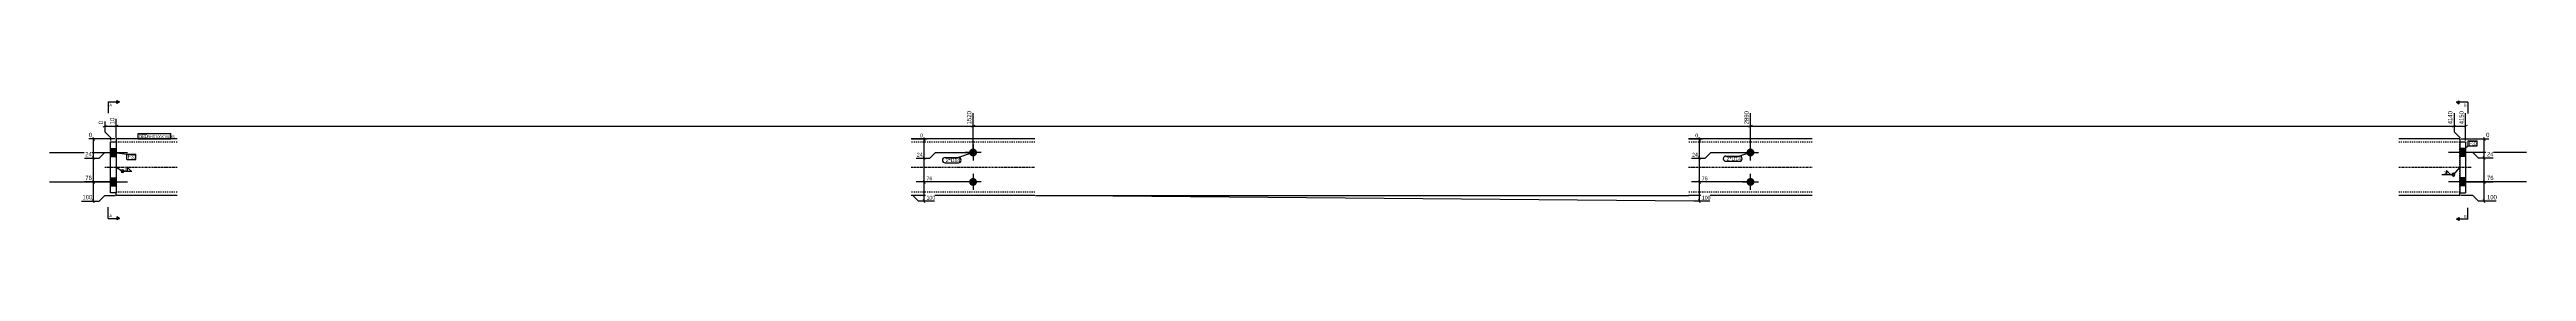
# Model space of a CAD drawing. Header units: millimetres. Extents: x 5 to 35172, y 5 to 1387.
# Drawn here: x 5 to 4370, y 5 to 217 of the extents above; entities that cross this region are included whole.
import ezdxf

# ---------------------------------------------------------------- set-up
doc = ezdxf.new("R2010")
doc.units = ezdxf.units.MM
doc.linetypes.add('DXK_LINE_DOT2', pattern=[3.9198, 1.9599, -1.9599])
doc.linetypes.add('DXK_LINE_DOT3', pattern=[5.9187, 2.979, -0.9799, 0.9799, -0.9799])
for name, color, linetype in [('MÅLSÆTNING', 7, 'Continuous'), ('STÅL', 7, 'Continuous'), ('TEKST', 7, 'Continuous')]:
    doc.layers.add(name, color=color, linetype=linetype)
doc.styles.add('Arial', font='ARIAL.TTF', dxfattribs={"height": 0.2})
doc.styles.add('Arial Narrow', font='ARIALN.TTF', dxfattribs={"height": 0.2})

msp = doc.modelspace()

# ---------------------------------------------------------------- hatches: boundary and pattern name
at = {"layer": 'STÅL', "linetype": 'Continuous'}
for points in [[(122.3, 117.9), (122.3, 131.9), (112.3, 131.9), (112.3, 117.9)], [(1632.3, 117.9, -1), (1632.3, 131.9, -1)], [(3002.3, 131.9, -1), (3002.3, 117.9, -1)], [(4252.3, 131.9), (4252.3, 117.9), (4262.3, 117.9), (4262.3, 131.9)], [(122.3, 65.9), (122.3, 79.9), (112.3, 79.9), (112.3, 65.9)], [(1632.3, 65.9, -1), (1632.3, 79.9, -1)], [(3002.3, 79.9, -1), (3002.3, 65.9, -1)], [(4252.3, 79.9), (4252.3, 65.9), (4262.3, 65.9), (4262.3, 79.9)]]:
    msp.add_hatch(color=96, dxfattribs=at).paths.add_polyline_path(points)

# ---------------------------------------------------------------- linework, layer by layer
at = {"layer": 'MÅLSÆTNING', "color": 7, "linetype": 'Continuous'}
for p, q in [((102.3, 179.7), (102.3, 161.4)), ((122.3, 150.9), (122.3, 184.6)), ((122.3, 150.9), (122.3, 184.6)), ((1632.3, 126.9), (1632.3, 194.3)), ((3002.3, 126.9), (3002.3, 194.3)), ((4242.3, 194.3), (4242.3, 161.4)), ((4262.3, 145.9), (4262.3, 194.3)), ((99.3, 170.2), (105.3, 172.6)), ((102.3, 171.4), (122.3, 171.4)), ((102.3, 161.4), (112.3, 151.4)), ((112.3, 151.4), (112.3, 145.9)), ((125.3, 172.6), (119.3, 170.2)), ((125.3, 172.6), (119.3, 170.2)), ((122.3, 171.4), (1632.3, 171.4)), ((1524, 148.9), (1551.6, 148.9)), ((1629.3, 170.2), (1635.3, 172.6)), ((2893.9, 148.9), (2917.9, 148.9)), ((2999.3, 170.2), (3005.3, 172.6)), ((4239.3, 170.2), (4245.3, 172.6)), ((4242.3, 171.4), (4262.3, 171.4)), ((4242.3, 161.4), (4252.3, 151.4)), ((4252.3, 151.4), (4252.3, 150.9)), ((4265.3, 172.6), (4259.3, 170.2)), ((66.2, 114.9), (92.3, 114.9)), ((83.5, 111.9), (81.1, 117.9)), ((82.3, 72.9), (82.3, 114.9)), ((92.3, 114.9), (102.3, 124.9)), ((102.3, 124.9), (120.3, 124.9)), ((102.3, 124.9), (120.3, 124.9)), ((1531.9, 114.9), (1556, 114.9)), ((1547.2, 111.9), (1544.8, 117.9)), ((1556, 114.9), (1566, 124.9)), ((1566, 124.9), (1630.3, 124.9)), ((1566, 124.9), (1630.3, 124.9)), ((2898.2, 114.9), (2922.3, 114.9)), ((2913.5, 111.9), (2911.1, 117.9)), ((2912.3, 72.9), (2912.3, 114.9)), ((2922.3, 114.9), (2932.3, 124.9)), ((2932.3, 124.9), (3000.3, 124.9)), ((2932.3, 124.9), (3000.3, 124.9)), ((4275.3, 124.9), (4254.3, 124.9)), ((4275.3, 124.9), (4254.3, 124.9)), ((4285.3, 114.9), (4275.3, 124.9)), ((4311.4, 114.9), (4285.3, 114.9)), ((4296.5, 111.9), (4294.1, 117.9)), ((4295.3, 72.9), (4295.3, 114.9)), ((120.3, 72.9), (66.2, 72.9)), ((120.3, 72.9), (66.2, 72.9)), ((81.1, 75.9), (83.5, 69.9)), ((81.1, 75.9), (83.5, 69.9)), ((82.3, 38.9), (82.3, 72.9)), ((92.3, 38.9), (102.3, 48.9)), ((102.3, 48.9), (120.3, 48.9)), ((1526, 48.9), (1524, 48.9)), ((1536, 38.9), (1526, 48.9)), ((1630.3, 72.9), (1540.4, 72.9)), ((1544.8, 75.9), (1547.2, 69.9)), ((1546, 38.9), (1546, 72.9)), ((2902.3, 38.9), (1742.3, 48.9)), ((1742.3, 48.9), (2893.9, 48.9)), ((3000.3, 72.9), (2898.2, 72.9)), ((3000.3, 72.9), (2906.7, 72.9)), ((2911.1, 75.9), (2913.5, 69.9)), ((2911.1, 75.9), (2913.5, 69.9)), ((2912.3, 38.9), (2912.3, 72.9)), ((4254.3, 72.9), (4311.4, 72.9)), ((4254.3, 72.9), (4311.4, 72.9)), ((4275.3, 48.9), (4254.3, 48.9)), ((4285.3, 38.9), (4275.3, 48.9)), ((4294.1, 75.9), (4296.5, 69.9)), ((4294.1, 75.9), (4296.5, 69.9)), ((4295.3, 38.9), (4295.3, 72.9)), ((61.4, 38.9), (92.3, 38.9)), ((83.5, 35.9), (81.1, 41.9)), ((1564.4, 38.9), (1536, 38.9)), ((1547.2, 35.9), (1544.8, 41.9)), ((2930.6, 38.9), (2902.3, 38.9)), ((2913.5, 35.9), (2911.1, 41.9)), ((4316.2, 38.9), (4285.3, 38.9)), ((4296.5, 35.9), (4294.1, 41.9))]:
    msp.add_line(p, q, dxfattribs=at)
at = {"layer": 'STÅL', "color": 2, "linetype": 'Continuous'}
for p, q in [((112.3, 143.9), (122.3, 143.9)), ((112.3, 53.9), (112.3, 143.9)), ((229.8, 148.9), (122.3, 148.9)), ((122.3, 148.9), (122.3, 143.9)), ((122.3, 143.9), (122.3, 53.9)), ((1741.3, 148.9), (1523.3, 148.9)), ((3111.3, 148.9), (2893.3, 148.9)), ((4252.3, 148.9), (4144.8, 148.9)), ((4252.3, 147.9), (4252.3, 148.9)), ((4252.3, 147.9), (4252.3, 143.9)), ((4252.3, 143.9), (4252.3, 53.9)), ((4252.3, 143.9), (4262.3, 143.9)), ((4262.3, 143.9), (4262.3, 53.9)), ((122.3, 53.9), (112.3, 53.9)), ((122.3, 49.8), (122.3, 53.9)), ((122.3, 48.9), (122.3, 49.8)), ((229.8, 48.9), (122.3, 48.9)), ((1741.3, 48.9), (1523.3, 48.9)), ((3111.3, 48.9), (2893.3, 48.9)), ((4252.3, 48.9), (4144.8, 48.9)), ((4252.3, 53.9), (4262.3, 53.9)), ((4252.3, 48.9), (4252.3, 53.9))]:
    msp.add_line(p, q, dxfattribs=at)
at = {"layer": 'STÅL', "color": 96, "linetype": 'Continuous'}
for p, q in [((112.3, 131.9), (122.3, 131.9)), ((1632.3, 138.9), (1632.3, 110.9)), ((3002.3, 110.9), (3002.3, 138.9)), ((4262.3, 131.9), (4252.3, 131.9)), ((4.8, 124.9), (142.3, 124.9)), ((112.3, 117.9), (122.3, 117.9)), ((1646.3, 124.9), (1618.3, 124.9)), ((2988.3, 124.9), (3016.3, 124.9)), ((4369.8, 124.9), (4232.3, 124.9)), ((4262.3, 117.9), (4252.3, 117.9)), ((4.8, 72.9), (142.3, 72.9)), ((112.3, 79.9), (122.3, 79.9)), ((112.3, 65.9), (122.3, 65.9)), ((1646.3, 72.9), (1618.3, 72.9)), ((1632.3, 86.9), (1632.3, 58.9)), ((2988.3, 72.9), (3016.3, 72.9)), ((3002.3, 58.9), (3002.3, 86.9)), ((4369.8, 72.9), (4232.3, 72.9)), ((4262.3, 79.9), (4252.3, 79.9)), ((4262.3, 65.9), (4252.3, 65.9))]:
    msp.add_line(p, q, dxfattribs=at)
at = {"layer": 'STÅL', "color": 7, "linetype": 'DXK_LINE_DOT2'}
for p, q in [((122.3, 143.9), (122.3, 55.3)), ((229.8, 142.9), (122.3, 142.9)), ((1741.3, 142.9), (1523.3, 142.9)), ((3111.3, 142.9), (2893.3, 142.9)), ((4252.3, 142.9), (4144.8, 142.9)), ((4252.3, 55.3), (4252.3, 143.9)), ((122.3, 54.9), (122.3, 55.3)), ((229.8, 54.9), (122.3, 54.9)), ((122.3, 54.9), (122.3, 53.9)), ((1741.3, 54.9), (1523.3, 54.9)), ((3111.3, 54.9), (2893.3, 54.9)), ((4252.3, 54.9), (4144.8, 54.9)), ((4252.3, 54.9), (4252.3, 55.3)), ((4252.3, 53.9), (4252.3, 54.9))]:
    msp.add_line(p, q, dxfattribs=at)
at = {"layer": 'STÅL', "color": 7, "linetype": 'DXK_LINE_DOT3'}
for p, q in [((102.3, 98.9), (229.8, 98.9)), ((1523.3, 98.9), (1741.3, 98.9)), ((2893.3, 98.9), (3111.3, 98.9)), ((4144.8, 98.9), (4272.3, 98.9))]:
    msp.add_line(p, q, dxfattribs=at)

# ---------------------------------------------------------------- wipeouts: each hides what was drawn before it
at = {"color": 0, "linetype": 'Continuous'}
for points in [[(114.7, 10.9), (114.7, 15.9), (110.3, 15.9), (110.3, 10.9)], [(4264.3, 9.8), (4264.3, 14.8), (4259.9, 14.8), (4259.9, 9.8)]]:
    msp.add_wipeout(points, dxfattribs=at).dxf.layer = 'TEKST'

# ---------------------------------------------------------------- next in the draw order: hatches: boundary and pattern name
at = {"layer": 'TEKST', "linetype": 'Continuous'}
for points in [[(123.3, 8.4), (123.3, 10.9), (128.3, 8.4)], [(4251.3, 9.8), (4251.3, 7.3), (4246.3, 7.3)]]:
    msp.add_hatch(color=30, dxfattribs=at).paths.add_polyline_path(points)

# ---------------------------------------------------------------- next in the draw order: linework, layer by layer
at = {"layer": 'TEKST', "color": 7, "linetype": 'Continuous'}
for p, q in [((108.3, 8.4), (108.3, 28.4)), ((108.3, 8.4), (128.3, 8.4)), ((4266.3, 7.3), (4246.3, 7.3)), ((4266.3, 7.3), (4266.3, 27.3))]:
    msp.add_line(p, q, dxfattribs=at)
at = {"layer": 'TEKST', "color": 30, "linetype": 'Continuous'}
for p, q in [((128.3, 8.4), (123.3, 10.9)), ((123.3, 10.9), (123.3, 5.9)), ((128.3, 8.4), (123.3, 5.9)), ((4246.3, 7.3), (4251.3, 9.8)), ((4251.3, 4.8), (4246.3, 7.3)), ((4251.3, 9.8), (4251.3, 4.8))]:
    msp.add_line(p, q, dxfattribs=at)

# ---------------------------------------------------------------- next in the draw order: texts
at = {"layer": 'TEKST', "color": 3, "linetype": 'Continuous', "style": 'Arial'}
for s, p in [('A', (110.3, 10.9)), ('B', (4259.9, 9.8))]:
    msp.add_text(s, height=4.78, dxfattribs=at).set_placement(p)

# ---------------------------------------------------------------- next in the draw order: wipeouts: each hides what was drawn before it
at = {"color": 0, "linetype": 'Continuous'}
for points in [[(120.7, 186.2), (109.5, 186.2), (109.5, 173.2), (120.7, 173.2)], [(1630.7, 195.9), (1619.5, 195.9), (1619.5, 173.2), (1630.7, 173.2)], [(4260.7, 195.9), (4249.5, 195.9), (4249.5, 173.2), (4260.7, 173.2)], [(79, 116.5), (79, 127.7), (66.1, 127.7), (66.1, 116.5)], [(2909.4, 116.3), (2909.4, 126.1), (2898.1, 126.1), (2898.1, 116.3)], [(4311.5, 116.5), (4311.5, 127.7), (4298.6, 127.7), (4298.6, 116.5)], [(79, 40.5), (79, 51.7), (61.2, 51.7), (61.2, 40.5)], [(79, 74.5), (79, 85.7), (66.1, 85.7), (66.1, 74.5)], [(1560.2, 74.3), (1560.2, 84.1), (1548.9, 84.1), (1548.9, 74.3)], [(1564.5, 40.3), (1564.5, 50.1), (1548.9, 50.1), (1548.9, 40.3)], [(2926.5, 74.3), (2926.5, 84.1), (2915.1, 84.1), (2915.1, 74.3)], [(2930.7, 40.3), (2930.7, 50.1), (2915.1, 50.1), (2915.1, 40.3)], [(4311.5, 74.5), (4311.5, 85.7), (4298.6, 85.7), (4298.6, 74.5)], [(4316.4, 40.5), (4316.4, 51.7), (4298.6, 51.7), (4298.6, 40.5)]]:
    msp.add_wipeout(points, dxfattribs=at).dxf.layer = 'MÅLSÆTNING'
at = {"color": 0}
for points in [[(175.2, 150.3), (175.2, 157.3), (162.4, 157.3), (162.4, 150.3)], [(155.7, 114), (155.7, 121), (142.5, 121), (142.5, 114)], [(4227.9, 86.4), (4227.9, 92.2), (4224, 92.2), (4224, 86.4)]]:
    msp.add_wipeout(points, dxfattribs=at).dxf.layer = 'TEKST'

# ---------------------------------------------------------------- next in the draw order: hatches: boundary and pattern name
at = {"layer": 'TEKST', "linetype": 'Continuous'}
msp.add_hatch(color=3, dxfattribs=at).paths.add_polyline_path([(4248.1, 95.9), (4252.3, 98.9), (4250, 94.3)])

# ---------------------------------------------------------------- next in the draw order: linework, layer by layer
at = {"layer": 'MÅLSÆTNING', "color": 7, "linetype": 'Continuous'}
for p, q in [((1632.3, 126.9), (1632.3, 194.3)), ((4242.3, 194.3), (4242.3, 161.4)), ((120.3, 148.9), (74, 148.9)), ((82.3, 114.9), (82.3, 148.9)), ((1635.3, 172.6), (1629.3, 170.2)), ((1632.3, 171.4), (3002.3, 171.4)), ((2911.1, 151.9), (2913.5, 145.9)), ((2912.3, 114.9), (2912.3, 148.9)), ((4239.3, 170.2), (4245.3, 172.6)), ((4242.3, 161.4), (4252.3, 151.4)), ((4252.3, 151.4), (4252.3, 150.9)), ((4254.3, 148.9), (4303.6, 148.9)), ((4294.1, 151.9), (4296.5, 145.9)), ((4295.3, 114.9), (4295.3, 148.9)), ((66.2, 114.9), (92.3, 114.9)), ((83.5, 111.9), (81.1, 117.9)), ((92.3, 114.9), (102.3, 124.9)), ((1546, 72.9), (1546, 114.9)), ((2898.2, 114.9), (2922.3, 114.9)), ((2913.5, 111.9), (2911.1, 117.9)), ((2922.3, 114.9), (2932.3, 124.9)), ((4285.3, 114.9), (4275.3, 124.9)), ((4311.4, 114.9), (4285.3, 114.9)), ((4296.5, 111.9), (4294.1, 117.9)), ((1630.3, 72.9), (1531.9, 72.9)), ((1544.8, 75.9), (1547.2, 69.9))]:
    msp.add_line(p, q, dxfattribs=at)
at = {"layer": 'TEKST', "color": 3, "linetype": 'Continuous'}
for p, q in [((4236.1, 85.8), (4228.9, 92.9)), ((4228.9, 92.9), (4228.9, 85.8)), ((4252.3, 98.9), (4241, 85.8)), ((4220.9, 85.8), (4241, 85.8)), ((4228.9, 85.8), (4236.1, 85.8))]:
    msp.add_line(p, q, dxfattribs=at)
for start, end in [(90, 270), (270, 90)]:
    msp.add_arc((4241, 85.8), 2.5, start, end, dxfattribs=at)

# ---------------------------------------------------------------- next in the draw order: texts
at = {"layer": 'MÅLSÆTNING', "color": 3, "linetype": 'Continuous', "style": 'Arial Narrow'}
for s, p in [('1520', (1629.1, 174.8)), ('4150', (4259.1, 174.8))]:
    msp.add_text(s, height=7.64, rotation=90.0002, dxfattribs=at).set_placement(p)
for s, height, p in [('24', 7.64, (67.7, 118.1)), ('24', 6.68, (2899.5, 117.7)), ('24', 7.64, (4300.2, 118.1)), ('100', 7.64, (62.8, 42.1)), ('76', 7.64, (67.7, 76.1)), ('76', 6.68, (1550.3, 75.7)), ('100', 6.68, (1550.3, 41.7)), ('76', 6.68, (2916.5, 75.7)), ('100', 6.68, (2916.5, 41.7)), ('76', 7.64, (4300.2, 76.1)), ('100', 7.64, (4300.2, 42.1))]:
    msp.add_text(s, height=height, dxfattribs=at).set_placement(p)
at = {"layer": 'TEKST', "color": 3, "style": 'Arial Narrow'}
msp.add_text('3', height=4.77, dxfattribs=at).set_placement((4224.4, 86.8))

# ---------------------------------------------------------------- next in the draw order: wipeouts: each hides what was drawn before it
at = {"color": 0, "linetype": 'Continuous'}
for points, layer in [([(100.7, 181.3), (89.5, 181.3), (89.5, 173.2), (100.7, 173.2)], 'MÅLSÆTNING'), ([(114.7, 206.7), (114.7, 211.7), (110.3, 211.7), (110.3, 206.7)], 'TEKST')]:
    msp.add_wipeout(points, dxfattribs=at).dxf.layer = layer
at = {"color": 0}
for points in [[(175.2, 150.3), (175.2, 157.3), (162.4, 157.3), (162.4, 150.3)], [(155.7, 114), (155.7, 121), (142.5, 121), (142.5, 114)]]:
    msp.add_wipeout(points, dxfattribs=at).dxf.layer = 'TEKST'

# ---------------------------------------------------------------- next in the draw order: hatches: boundary and pattern name
at = {"layer": 'TEKST', "linetype": 'Continuous'}
msp.add_hatch(color=30, dxfattribs=at).paths.add_polyline_path([(123.3, 211.7), (123.3, 214.2), (128.3, 214.2)])

# ---------------------------------------------------------------- next in the draw order: linework, layer by layer
at = {"layer": 'MÅLSÆTNING', "color": 7, "linetype": 'Continuous'}
msp.add_line((81.1, 151.9), (83.5, 145.9), dxfattribs=at)
at = {"layer": 'TEKST', "color": 7, "linetype": 'Continuous'}
for p, q in [((108.3, 214.2), (108.3, 194.2)), ((108.3, 214.2), (128.3, 214.2)), ((114.6, 125.6), (141.3, 122.2)), ((141.3, 122.2), (156.9, 122.2)), ((141.3, 112.8), (141.3, 122.2)), ((141.3, 112.8), (156.9, 112.8)), ((156.9, 112.8), (156.9, 122.2))]:
    msp.add_line(p, q, dxfattribs=at)
at = {"layer": 'TEKST', "color": 30, "linetype": 'Continuous'}
for p, q in [((123.3, 211.7), (123.3, 216.7)), ((123.3, 216.7), (128.3, 214.2)), ((128.3, 214.2), (123.3, 211.7))]:
    msp.add_line(p, q, dxfattribs=at)

# ---------------------------------------------------------------- next in the draw order: texts
at = {"layer": 'MÅLSÆTNING', "color": 3, "linetype": 'Continuous', "style": 'Arial Narrow'}
for s, p in [('0', (99.1, 174.8)), ('10', (119.1, 174.8))]:
    msp.add_text(s, height=7.64, rotation=90.0002, dxfattribs=at).set_placement(p)
at = {"layer": 'TEKST', "color": 3, "linetype": 'Continuous', "style": 'Arial'}
msp.add_text('A', height=4.78, dxfattribs=at).set_placement((110.3, 206.7))
at = {"layer": 'TEKST', "color": 3, "style": 'Arial Narrow'}
msp.add_text('F33', height=6.68, dxfattribs=at).set_placement((142.5, 114))

# ---------------------------------------------------------------- next in the draw order: wipeouts: each hides what was drawn before it
at = {"color": 0, "linetype": 'Continuous'}
for points in [[(3000.7, 195.9), (2989.5, 195.9), (2989.5, 173.2), (3000.7, 173.2)], [(2910.7, 150.3), (2910.7, 160.1), (2903.6, 160.1), (2903.6, 150.3)], [(4305.2, 150.5), (4305.2, 161.7), (4297.1, 161.7), (4297.1, 150.5)], [(1543.1, 116.3), (1543.1, 126.1), (1531.8, 126.1), (1531.8, 116.3)]]:
    msp.add_wipeout(points, dxfattribs=at).dxf.layer = 'MÅLSÆTNING'
at = {"color": 0}
msp.add_wipeout([(217.5, 150.3), (217.5, 155.3), (177.3, 155.3), (177.3, 150.3)], dxfattribs=at).dxf.layer = 'TEKST'

# ---------------------------------------------------------------- next in the draw order: linework, layer by layer
at = {"layer": 'MÅLSÆTNING', "color": 7, "linetype": 'Continuous'}
for p, q in [((3002.3, 126.9), (3002.3, 194.3)), ((1544.8, 151.9), (1547.2, 145.9)), ((1546, 114.9), (1546, 148.9)), ((3005.3, 172.6), (2999.3, 170.2)), ((3002.3, 171.4), (4242.3, 171.4)), ((1531.9, 114.9), (1556, 114.9)), ((1547.2, 111.9), (1544.8, 117.9)), ((1556, 114.9), (1566, 124.9))]:
    msp.add_line(p, q, dxfattribs=at)

# ---------------------------------------------------------------- next in the draw order: texts
at = {"layer": 'MÅLSÆTNING', "color": 3, "linetype": 'Continuous', "style": 'Arial Narrow'}
msp.add_text('2890', height=7.64, rotation=90.0002, dxfattribs=at).set_placement((2999.1, 174.8))
for s, height, p in [('0', 6.68, (2905, 151.7)), ('0', 7.64, (4298.7, 152.1)), ('24', 6.68, (1533.2, 117.7))]:
    msp.add_text(s, height=height, dxfattribs=at).set_placement(p)

# ---------------------------------------------------------------- next in the draw order: wipeouts: each hides what was drawn before it
at = {"color": 0, "linetype": 'Continuous'}
msp.add_wipeout([(80.5, 150.5), (80.5, 161.7), (72.4, 161.7), (72.4, 150.5)], dxfattribs=at).dxf.layer = 'MÅLSÆTNING'
at = {"color": 0}
for points in [[(217.5, 150.3), (217.5, 155.3), (177.3, 155.3), (177.3, 150.3)], [(140.3, 92.4), (140.3, 98.2), (136.5, 98.2), (136.5, 92.4)]]:
    msp.add_wipeout(points, dxfattribs=at).dxf.layer = 'TEKST'

# ---------------------------------------------------------------- next in the draw order: hatches: boundary and pattern name
at = {"layer": 'TEKST', "linetype": 'Continuous'}
msp.add_hatch(color=3, dxfattribs=at).paths.add_polyline_path([(125.8, 95.1), (122.3, 98.9), (127.2, 97.2)])

# ---------------------------------------------------------------- next in the draw order: linework, layer by layer
at = {"layer": 'TEKST', "color": 7, "linetype": 'Continuous'}
for p, q in [((161.2, 158.5), (218.7, 158.5)), ((161.2, 149.1), (161.2, 158.5)), ((161.2, 149.1), (218.7, 149.1)), ((218.7, 149.1), (218.7, 158.5))]:
    msp.add_line(p, q, dxfattribs=at)
at = {"layer": 'TEKST', "color": 3, "linetype": 'Continuous'}
for p, q in [((122.3, 98.9), (133.4, 91.8)), ((133.4, 91.8), (149.9, 91.8)), ((148.5, 91.8), (141.4, 98.9)), ((141.4, 98.9), (141.4, 91.8)), ((141.4, 91.8), (148.5, 91.8))]:
    msp.add_line(p, q, dxfattribs=at)
for start, end in [(90, 270), (270, 90)]:
    msp.add_arc((133.4, 91.8), 2.5, start, end, dxfattribs=at)

# ---------------------------------------------------------------- next in the draw order: texts
at = {"layer": 'MÅLSÆTNING', "color": 3, "linetype": 'Continuous', "style": 'Arial Narrow'}
msp.add_text('0', height=7.64, dxfattribs=at).set_placement((74, 152.1))
at = {"layer": 'TEKST', "color": 3, "style": 'Arial Narrow'}
for s, height, p in [('p80', 6.68, (162.4, 150.3)), ('RHS100X100X6', 4.772, (177.3, 150.3)), ('3', 4.77, (136.9, 92.8))]:
    msp.add_text(s, height=height, dxfattribs=at).set_placement(p)

# ---------------------------------------------------------------- next in the draw order: wipeouts: each hides what was drawn before it
at = {"color": 0, "linetype": 'Continuous'}
for points in [[(4240.7, 195.9), (4229.5, 195.9), (4229.5, 173.2), (4240.7, 173.2)], [(1544.4, 150.3), (1544.4, 160.1), (1537.3, 160.1), (1537.3, 150.3)]]:
    msp.add_wipeout(points, dxfattribs=at).dxf.layer = 'MÅLSÆTNING'
at = {"color": 0}
for points in [[(4281.7, 137.6), (4281.7, 144.6), (4268.5, 144.6), (4268.5, 137.6)], [(1605.5, 107.9), (1605.5, 114.9), (1584.2, 114.9), (1584.2, 107.9)], [(2981.7, 110.5), (2981.7, 117.5), (2960.3, 117.5), (2960.3, 110.5)]]:
    msp.add_wipeout(points, dxfattribs=at).dxf.layer = 'TEKST'

# ---------------------------------------------------------------- next in the draw order: texts
at = {"layer": 'MÅLSÆTNING', "color": 3, "linetype": 'Continuous', "style": 'Arial Narrow'}
msp.add_text('4140', height=7.64, rotation=90.0002, dxfattribs=at).set_placement((4239.1, 174.8))
msp.add_text('0', height=6.68, dxfattribs=at).set_placement((1538.7, 151.7))

# ---------------------------------------------------------------- next in the draw order: wipeouts: each hides what was drawn before it
at = {"color": 0}
for points in [[(4281.7, 137.6), (4281.7, 144.6), (4268.5, 144.6), (4268.5, 137.6)], [(1605.5, 107.9), (1605.5, 114.9), (1584.2, 114.9), (1584.2, 107.9)], [(2981.7, 110.5), (2981.7, 117.5), (2960.3, 117.5), (2960.3, 110.5)]]:
    msp.add_wipeout(points, dxfattribs=at).dxf.layer = 'TEKST'

# ---------------------------------------------------------------- next in the draw order: linework, layer by layer
at = {"layer": 'TEKST', "color": 7, "linetype": 'Continuous'}
for p, q in [((4254.6, 125.6), (4267.3, 136.4)), ((4267.3, 145.8), (4282.9, 145.8)), ((4267.3, 136.4), (4267.3, 145.8)), ((4267.3, 136.4), (4282.9, 136.4)), ((4282.9, 136.4), (4282.9, 145.8)), ((1583, 116.1), (1606.7, 116.1)), ((1583, 106.7), (1606.7, 106.7)), ((1632.3, 124.9), (1606.7, 116.1)), ((2959.1, 118.7), (2982.9, 118.7)), ((2959.1, 109.3), (2982.9, 109.3)), ((3002.3, 124.9), (2982.9, 118.7))]:
    msp.add_line(p, q, dxfattribs=at)
for centre, start, end in [((1583, 111.4), 90, 270), ((1606.7, 111.4), 270, 90), ((2959.1, 114), 90, 270), ((2982.9, 114), 270, 90)]:
    msp.add_arc(centre, 4.7, start, end, dxfattribs=at)

# ---------------------------------------------------------------- next in the draw order: texts
at = {"layer": 'TEKST', "color": 3, "style": 'Arial Narrow'}
for s, p in [('F33', (4268.5, 137.6)), ('2*D14', (1584.2, 107.9)), ('2*D14', (2960.3, 110.5))]:
    msp.add_text(s, height=6.68, dxfattribs=at).set_placement(p)

# ---------------------------------------------------------------- next in the draw order: wipeouts: each hides what was drawn before it
at = {"color": 0, "linetype": 'Continuous'}
msp.add_wipeout([(4264.3, 206.2), (4264.3, 211.2), (4259.9, 211.2), (4259.9, 206.2)], dxfattribs=at).dxf.layer = 'TEKST'

# ---------------------------------------------------------------- next in the draw order: hatches: boundary and pattern name
at = {"layer": 'TEKST', "linetype": 'Continuous'}
msp.add_hatch(color=30, dxfattribs=at).paths.add_polyline_path([(4251.3, 213.7), (4251.3, 211.2), (4246.3, 213.7)])

# ---------------------------------------------------------------- next in the draw order: linework, layer by layer
at = {"layer": 'TEKST', "color": 30, "linetype": 'Continuous'}
for p, q in [((4246.3, 213.7), (4251.3, 216.2)), ((4246.3, 213.7), (4251.3, 211.2)), ((4251.3, 211.2), (4251.3, 216.2))]:
    msp.add_line(p, q, dxfattribs=at)
at = {"layer": 'TEKST', "color": 7, "linetype": 'Continuous'}
for q in [(4246.3, 213.7), (4266.3, 193.7)]:
    msp.add_line((4266.3, 213.7), q, dxfattribs=at)

# ---------------------------------------------------------------- next in the draw order: texts
at = {"layer": 'TEKST', "color": 3, "linetype": 'Continuous', "style": 'Arial'}
msp.add_text('B', height=4.78, dxfattribs=at).set_placement((4259.9, 206.2))

doc.saveas('drawing.dxf')
